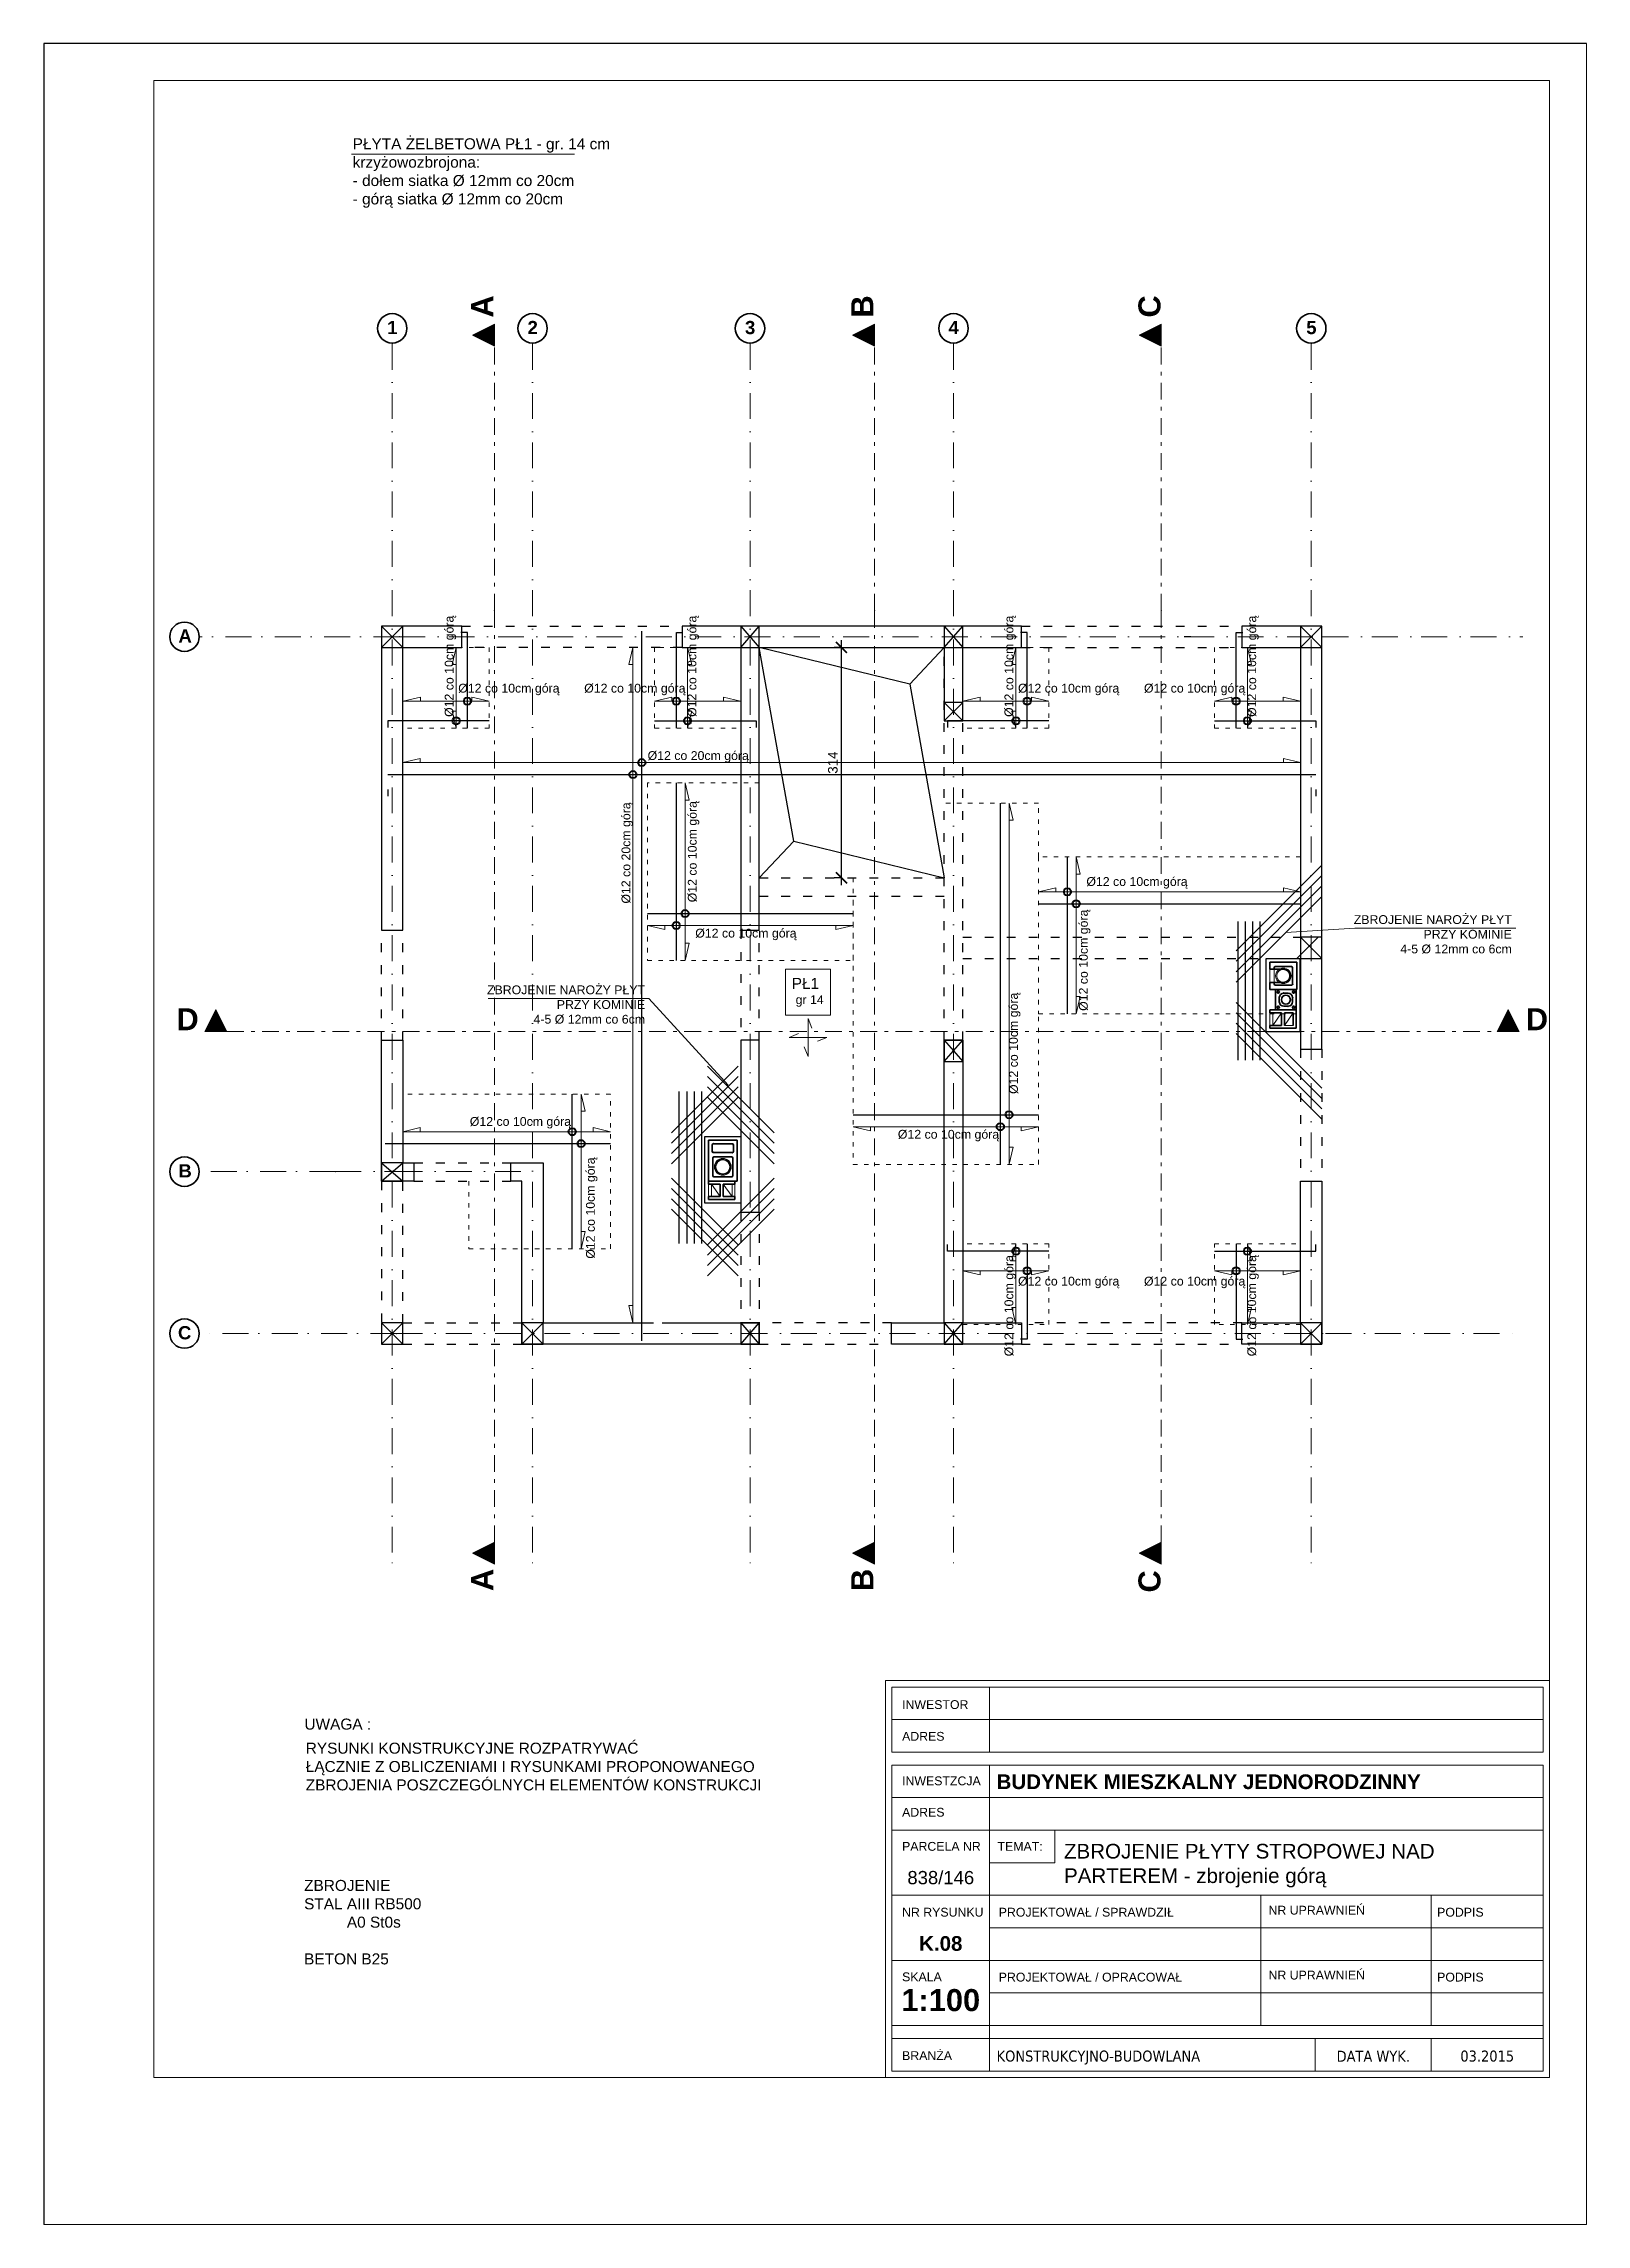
# Paper-space layout 'K.08' of a CAD drawing. Header units: millimetres. Extents: x -1051 to 1049, y -1649 to 1321.
# The model-space entities are those that its viewports show. They can reach past a viewport. Long polylines and large blocks are cut down to what shows.
import ezdxf
from ezdxf.enums import TextEntityAlignment as Align

# ---------------------------------------------------------------- set-up
doc = ezdxf.new("R2010")
doc.units = ezdxf.units.MM
for name, pattern in [('ACAD_ISO03W100', [30, 12, -18]), ('Kropki i Kreski', [67.027776, 35.277777, -17.638888, 0, -14.111111]), ('Przerywana', [16.4, 8.2, -8.2]), ('Przerywana podwójnie', [47.9, 22.9, -10, 5, -10])]:
    doc.linetypes.add(name, pattern=pattern)
for name, color, linetype, lineweight in [('2D - Ogólne_Nr_Pióra__21', 7, 'Continuous', 35), ('a_beton_c', 3, 'ACAD_ISO03W100', 25), ('a_murowane_b', 20, 'Continuous', 30), ('a_opisy', 252, 'Continuous', 9), ('a_stal', 5, 'Continuous', 25), ('a_wymiary', 250, 'Continuous', 9), ('Cienka', 1, 'Continuous', 15), ('Konstrukcja - Ogólne_Nr_Pióra__1', 7, 'Continuous', 5), ('Konstrukcja - Ogólne_Nr_Pióra__21', 7, 'Continuous', 35), ('Konstrukcja - Siatka mod_Nr_Pióra__1', 7, 'Continuous', 5), ('Konstrukcja - Siatka mod_Nr_Pióra__7', 7, 'Continuous', 35), ('Opisy - Tekst_Nr_Pióra__1', 7, 'Continuous', 13), ('Opisy - Tekst_Nr_Pióra__7', 7, 'Continuous', 35), ('PRĘTY', 7, 'Continuous', 40), ('Znaczniki - Przekroje_Nr_Pióra__1', 7, 'Continuous', 5)]:
    doc.layers.add(name, color=color, linetype=linetype, lineweight=lineweight)
for name, color, linetype, lineweight, true_color in [('Konstrukcja - Ogólne_Nr_Pióra__3', 7, 'Continuous', 5, 0xff6600), ('Konstrukcja - Ogólne_Nr_Pióra__5', 7, 'Continuous', 5, 0x40a5ff), ('Konstrukcja - Siatka mod_Nr_Pióra__4', 7, 'Continuous', 5, 0x029e21), ('Opisy - Tekst_Nr_Pióra__2', 7, 'Continuous', 15, 0x7f7f7f), ('Znaczniki - Przekroje_Nr_Pióra__5', 7, 'Continuous', 5, 0x40a5ff)]:
    doc.layers.add(name, color=color, linetype=linetype, lineweight=lineweight, true_color=true_color)
doc.layers.add('Konstrukcja - Siatka mod', color=7, linetype='Continuous')
doc.layers.add('Znaczniki - Przekroje', color=7, linetype='Continuous')
doc.styles.add('GENERATED_STYLE_1', font='arialbd.ttf')
doc.styles.add('GENERATED_STYLE_2', font='tahoma.ttf')
doc.styles.add('GENERATED_STYLE_3', font='arial.ttf')
doc.styles.add('GENERATED_STYLE_4', font='arial.ttf')
doc.styles.get("Standard").update_dxf_attribs({"font": 'arial.ttf'})
doc.dimstyles.new('1-100', dxfattribs={"dimtxt": 13, "dimasz": 15, "dimexe": 10, "dimexo": 20, "dimgap": 5, "dimtad": 1, "dimdec": 1, "dimrnd": 0.5, "dimtxsty": 'Standard', "dimblk": 'ARCHTICK', "dimcen": 0.09, "dimdle": 10, "dimadec": 0, "dimazin": 0, "dimtfac": 1, "dimtdec": 1, "dimtofl": 0, "dimtmove": 0, "dimatfit": 3, "dimfxl": 10, "dimfxlon": 1, "dimtolj": 1, "dimtzin": 0, "dimarcsym": 0})

psp = doc.layouts.new('K.08')

msp = doc.modelspace()

# ---------------------------------------------------------------- texts
at = {"layer": 'a_opisy'}
for s, insert, char_height, width, attachment_point in [('PŁYTA ŻELBETOWA PŁ1 - gr. 14 cm\\Pkrzyżowozbrojona:\\P- dołem siatka %%C 12mm co 20cm\\P- górą siatka %%C 12mm co 20cm', (34949.69, -9736.9), 15, 522.8324, 1), ('%%C12 co 10cm górą', (35093.4, -10479.79), 12, 207.8708, 1), ('%%C12 co 10cm górą', (35402.76, -10479.79), 12, 207.8708, 3), ('%%C12 co 10cm górą', (35855.4, -10479.79), 12, 207.8708, 1), ('%%C12 co 10cm górą', (36164.76, -10479.79), 12, 207.8708, 3), ('%%C12 co 20cm górą', (35351.16, -10571.59), 12, 179.1978, 1), ('%%C12 co 10cm górą', (36086.32, -10743.11), 12, 179.1978, 3), ('ZBROJENIE NAROŻY PŁYT\\PPRZY KOMINIE\\P 4-5 %%C 12mm co 6cm ', (36527.56, -10794.94), 12, 246.7232, 3), ('%%C12 co 10cm górą', (35553.95, -10829.03), 12, 179.1978, 9), ('ZBROJENIE NAROŻY PŁYT\\PPRZY KOMINIE\\P 4-5 %%C 12mm co 6cm ', (35347.72, -10890.63), 12, 246.7232, 3), ('%%C12 co 10cm górą', (35247.03, -11069.85), 12, 179.1978, 3), ('%%C12 co 10cm górą', (35829.71, -11102.98), 12, 179.1978, 9), ('%%C12 co 10cm górą', (35855.4, -11302.98), 12, 207.8708, 7), ('%%C12 co 10cm górą', (36164.76, -11302.98), 12, 207.8708, 9), ('{\\fArial|b0|i0|c238|p34;UWAGA : }', (34884.05, -11889.14), 15, 143.2927, 1), ('{\\fArial|b0|i0|c238|p34;RYSUNKI KONSTRUKCYJNE ROZPATRYWAĆ \\PŁĄCZNIE Z OBLICZENIAMI I RYSUNKAMI PROPONOWANEGO \\PZBROJENIA POSZCZEGÓLNYCH ELEMENTÓW KONSTRUKCJI}', (34885.82, -11921.91), 15, 697.4454, 1), ('ZBROJENIE \\PSTAL AIII RB500 \\P          A0 St0s\\P\\PBETON B25', (34883.59, -12108.85), 15, 319.2534, 1)]:
    msp.add_mtext(s, dxfattribs=dict(at, insert=insert, char_height=char_height, width=width, attachment_point=attachment_point))
at = {"layer": 'a_opisy', "char_height": 12, "rotation": 90}
for s, insert, width, attachment_point in [('%%C12 co 10cm górą', (35074.99, -10524.92), 207.8708, 1), ('%%C12 co 10cm górą', (35421.17, -10524.92), 207.8708, 7), ('%%C12 co 10cm górą', (35836.99, -10524.92), 207.8708, 1), ('%%C12 co 10cm górą', (36183.17, -10524.92), 207.8708, 7), ('%%C12 co 20cm górą', (35315.68, -10779.16), 207.8708, 1), ('%%C12 co 10cm górą', (35421.58, -10639.47), 212.8644, 9), ('%%C12 co 10cm górą', (35953.94, -10925.26), 212.8644, 7), ('%%C12 co 10cm górą', (35858.78, -10900.52), 212.8644, 9), ('%%C12 co 10cm górą', (35282.94, -11262.77), 212.8644, 7), ('%%C12 co 10cm górą', (35836.99, -11257.85), 207.8708, 3), ('%%C12 co 10cm górą', (36183.17, -11257.85), 207.8708, 9)]:
    msp.add_mtext(s, dxfattribs=dict(at, insert=insert, width=width, attachment_point=attachment_point))
at = {"layer": 'Cienka', "attachment_point": 1}
for s, insert, char_height, width in [('{\\H0.75x;\\C1;PŁ1}', (35547.39, -10880.32), 20, 31.9611), ('{\\H0.75x;\\C1;gr 14}', (35552.67, -10904.06), 16, 64.4984)]:
    msp.add_mtext(s, dxfattribs=dict(at, insert=insert, char_height=char_height, width=width))
at = {"layer": 'Opisy - Tekst_Nr_Pióra__2', "linetype": 'Continuous', "char_height": 12, "attachment_point": 1, "style": 'GENERATED_STYLE_4'}
for s, insert in [('{INWESTOR}', (35697.57, -11864.04)), ('{ADRES}', (35697.57, -11907.26)), ('{INWESTZCJA}', (35697.57, -11967.92)), ('{ADRES}', (35697.57, -12010.66)), ('{PARCELA NR}', (35697.57, -12057.11)), ('{TEMAT:}', (35827.49, -12057.2)), ('{NR RYSUNKU}', (35697.57, -12146.79)), ('{PROJEKTOWAŁ / SPRAWDZIŁ}', (35829.15, -12146.79)), ('{NR UPRAWNIEŃ}', (36196.38, -12144.03)), ('{PODPIS}', (36425.88, -12146.79)), ('{SKALA}', (35697.57, -12234.83)), ('{PROJEKTOWAŁ / OPRACOWAŁ}', (35829.15, -12235.19)), ('{NR UPRAWNIEŃ}', (36196.38, -12232.43)), ('{PODPIS}', (36425.88, -12235.19)), ('{BRANŻA}', (35697.57, -12342.08))]:
    msp.add_mtext(s, dxfattribs=dict(at, insert=insert))
at = {"layer": 'Opisy - Tekst_Nr_Pióra__7', "linetype": 'Continuous'}
for s, insert, char_height, attachment_point, style in [('{BUDYNEK MIESZKALNY JEDNORODZINNY}', (35826.19, -11965.09), 20, 1, 'GENERATED_STYLE_1'), ('{\\fArial|b0|i0|c238|p34;\\C70;ZBROJENIE PŁYTY STROPOWEJ NAD\\PPARTEREM - zbrojenie górą}', (35918, -12059.71), 20, 1, 'GENERATED_STYLE_1'), ('{838/146}', (35750.24, -12114.92), 18, 8, 'GENERATED_STYLE_3'), ('K.08', (35750.24, -12205.66), 20, 8, 'GENERATED_STYLE_1'), ('{1:100}', (35750.24, -12287.93), 30, 8, 'GENERATED_STYLE_1'), ('KONSTRUKCYJNO-BUDOWLANA', (35826.22, -12341.23), 15, 1, 'GENERATED_STYLE_2'), ('{DATA WYK.}', (36338.95, -12341.49), 15, 2, 'GENERATED_STYLE_2'), ('{03.2015}', (36494.08, -12341.23), 15, 2, 'GENERATED_STYLE_2')]:
    msp.add_mtext(s, dxfattribs=dict(at, insert=insert, char_height=char_height, attachment_point=attachment_point, style=style))

# ---------------------------------------------------------------- blocks, each defined once
blk = doc.blocks.new('Standardowy znacznik siatki')
at = {"layer": 'Konstrukcja - Siatka mod_Nr_Pióra__4', "linetype": 'Kropki i Kreski'}
for p, q in [((272.5, 0), (0, 0)), ((272.5, 0), (1529.2, 0)), ((1529.2, 0), (1801.7, 0))]:
    blk.add_line(p, q, dxfattribs=at)
blk.add_point((272.5, 0), dxfattribs=at)
blk.add_point((272.5, 0), dxfattribs=at)
at = {"layer": 'Konstrukcja - Siatka mod_Nr_Pióra__7', "linetype": 'Continuous'}
blk.add_circle((-20, 0), 20, dxfattribs=at)
at = {"layer": 'Konstrukcja - Siatka mod_Nr_Pióra__1', "style": 'GENERATED_STYLE_1'}
blk.add_attdef('AC_MarkerText_1', text='', height=18, dxfattribs=at).set_placement((-28.2, -13.3), align=Align.BOTTOM_LEFT)
blk = doc.blocks.new('Standardowy znacznik siatki_2')
at = {"layer": 'Konstrukcja - Siatka mod_Nr_Pióra__4', "linetype": 'Kropki i Kreski'}
for p, q in [((268.5, 0), (1533.2, 0)), ((1533.2, 0), (1801.7, 0)), ((268.5, 0), (0, 0))]:
    blk.add_line(p, q, dxfattribs=at)
blk.add_point((268.5, 0), dxfattribs=at)
blk.add_point((268.5, 0), dxfattribs=at)
at = {"layer": 'Konstrukcja - Siatka mod_Nr_Pióra__7', "linetype": 'Continuous'}
blk.add_circle((-20, 0), 20, dxfattribs=at)
at = {"layer": 'Konstrukcja - Siatka mod_Nr_Pióra__1', "style": 'GENERATED_STYLE_1'}
blk.add_attdef('AC_MarkerText_1', text='', height=18, dxfattribs=at).set_placement((-28.9, -13.3), align=Align.BOTTOM_LEFT)
blk = doc.blocks.new('Standardowy znacznik siatki_3')
at = {"layer": 'Konstrukcja - Siatka mod_Nr_Pióra__4', "linetype": 'Kropki i Kreski'}
for p, q in [((1, 0), (0, 0)), ((1, 0), (1660.6, 0)), ((1660.6, 0), (1661.6, 0))]:
    blk.add_line(p, q, dxfattribs=at)
blk.add_point((1, 0), dxfattribs=at)
blk.add_point((1, 0), dxfattribs=at)
at = {"layer": 'Konstrukcja - Siatka mod_Nr_Pióra__7', "linetype": 'Continuous'}
blk.add_circle((-20, 0), 20, dxfattribs=at)
at = {"layer": 'Konstrukcja - Siatka mod_Nr_Pióra__1', "style": 'GENERATED_STYLE_1'}
blk.add_attdef('AC_MarkerText_1', text='', height=18, rotation=90, dxfattribs=at).set_placement((-6.7, -6.8), align=Align.BOTTOM_LEFT)
blk = doc.blocks.new('Standardowy znacznik siatki_4')
at = {"layer": 'Konstrukcja - Siatka mod_Nr_Pióra__4', "linetype": 'Kropki i Kreski'}
for p, q in [((1, 0), (0, 0)), ((1, 0), (1660.6, 0)), ((1660.6, 0), (1661.6, 0))]:
    blk.add_line(p, q, dxfattribs=at)
blk.add_point((1, 0), dxfattribs=at)
blk.add_point((1, 0), dxfattribs=at)
at = {"layer": 'Konstrukcja - Siatka mod_Nr_Pióra__7', "linetype": 'Continuous'}
blk.add_circle((-20, 0), 20, dxfattribs=at)
at = {"layer": 'Konstrukcja - Siatka mod_Nr_Pióra__1', "style": 'GENERATED_STYLE_1'}
blk.add_attdef('AC_MarkerText_1', text='', height=18, rotation=90, dxfattribs=at).set_placement((-6.7, -6.8), align=Align.BOTTOM_LEFT)
blk = doc.blocks.new('Standardowy znacznik siatki_5')
at = {"layer": 'Konstrukcja - Siatka mod_Nr_Pióra__4', "linetype": 'Kropki i Kreski'}
for p, q in [((1, 0), (0, 0)), ((1, 0), (1660.6, 0)), ((1660.6, 0), (1661.6, 0))]:
    blk.add_line(p, q, dxfattribs=at)
blk.add_point((1, 0), dxfattribs=at)
blk.add_point((1, 0), dxfattribs=at)
at = {"layer": 'Konstrukcja - Siatka mod_Nr_Pióra__7', "linetype": 'Continuous'}
blk.add_circle((-20, 0), 20, dxfattribs=at)
at = {"layer": 'Konstrukcja - Siatka mod_Nr_Pióra__1', "style": 'GENERATED_STYLE_1'}
blk.add_attdef('AC_MarkerText_1', text='', height=18, rotation=90, dxfattribs=at).set_placement((-6.7, -6.8), align=Align.BOTTOM_LEFT)
blk = doc.blocks.new('Standardowy znacznik siatki_6')
at = {"layer": 'Konstrukcja - Siatka mod_Nr_Pióra__4', "linetype": 'Kropki i Kreski'}
for p, q in [((1, 0), (0, 0)), ((1, 0), (1660.6, 0)), ((1660.6, 0), (1661.6, 0))]:
    blk.add_line(p, q, dxfattribs=at)
blk.add_point((1, 0), dxfattribs=at)
blk.add_point((1, 0), dxfattribs=at)
at = {"layer": 'Konstrukcja - Siatka mod_Nr_Pióra__7', "linetype": 'Continuous'}
blk.add_circle((-20, 0), 20, dxfattribs=at)
at = {"layer": 'Konstrukcja - Siatka mod_Nr_Pióra__1', "style": 'GENERATED_STYLE_1'}
blk.add_attdef('AC_MarkerText_1', text='', height=18, rotation=90, dxfattribs=at).set_placement((-6.7, -6.8), align=Align.BOTTOM_LEFT)
blk = doc.blocks.new('Standardowy znacznik siatki_7')
at = {"layer": 'Konstrukcja - Siatka mod_Nr_Pióra__4', "linetype": 'Kropki i Kreski'}
for p, q in [((185.3, 0), (268.5, 0)), ((268.5, 0), (453.8, 0)), ((185.3, 0), (0, 0))]:
    blk.add_line(p, q, dxfattribs=at)
blk.add_point((185.3, 0), dxfattribs=at)
blk.add_point((185.3, 0), dxfattribs=at)
at = {"layer": 'Konstrukcja - Siatka mod_Nr_Pióra__7', "linetype": 'Continuous'}
blk.add_circle((-20, 0), 20, dxfattribs=at)
at = {"layer": 'Konstrukcja - Siatka mod_Nr_Pióra__1', "style": 'GENERATED_STYLE_1'}
blk.add_attdef('AC_MarkerText_1', text='', height=18, dxfattribs=at).set_placement((-28.2, -13.3), align=Align.BOTTOM_LEFT)
blk = doc.blocks.new('Standardowy znacznik siatki_8')
at = {"layer": 'Konstrukcja - Siatka mod_Nr_Pióra__4', "linetype": 'Kropki i Kreski'}
for p, q in [((1, 0), (0, 0)), ((1, 0), (1660.6, 0)), ((1660.6, 0), (1661.6, 0))]:
    blk.add_line(p, q, dxfattribs=at)
blk.add_point((1, 0), dxfattribs=at)
blk.add_point((1, 0), dxfattribs=at)
at = {"layer": 'Konstrukcja - Siatka mod_Nr_Pióra__7', "linetype": 'Continuous'}
blk.add_circle((-20, 0), 20, dxfattribs=at)
at = {"layer": 'Konstrukcja - Siatka mod_Nr_Pióra__1', "style": 'GENERATED_STYLE_1'}
blk.add_attdef('AC_MarkerText_1', text='', height=18, rotation=90, dxfattribs=at).set_placement((-6.7, -6.8), align=Align.BOTTOM_LEFT)
blk = doc.blocks.new('Płaszczyzna odcinająca_2', base_point=(9599.1, -311.1))
at = {"layer": 'Znaczniki - Przekroje_Nr_Pióra__1', "linetype": 'Continuous'}
for points in [[(9599.1, 1362.7), (9599.1, 1332.7), (9569.1, 1347.7)], [(9599.1, -326.1), (9599.1, -296.1), (9569.1, -311.1)]]:
    blk.add_hatch(color=256, dxfattribs=at).paths.add_polyline_path(points, flags=0)
for p, q in [((9569.1, 1347.7), (9599.1, 1362.7)), ((9599.1, 1332.7), (9569.1, 1347.7)), ((9599.1, 1362.7), (9599.1, 1332.7)), ((9599.1, -296.1), (9569.1, -311.1)), ((9599.1, -326.1), (9599.1, -296.1)), ((9569.1, -311.1), (9599.1, -326.1))]:
    blk.add_line(p, q, dxfattribs=at)
at = {"layer": 'Znaczniki - Przekroje_Nr_Pióra__5', "linetype": 'Przerywana podwójnie'}
for p, q in [((9599.1, 972.5), (9599.1, 1332.7)), ((9599.1, -296.1), (9599.1, 972.5))]:
    blk.add_line(p, q, dxfattribs=at)
blk.add_point((9599.1, 972.5), dxfattribs=at)
at = {"layer": 'Znaczniki - Przekroje_Nr_Pióra__1', "linetype": 'Continuous', "char_height": 30, "attachment_point": 7, "rotation": 90, "style": 'GENERATED_STYLE_1'}
for insert in [(9597.4, 1371.7), (9597.4, -362.6)]:
    blk.add_mtext('{B}', dxfattribs=dict(at, insert=insert))
blk = doc.blocks.new('Płaszczyzna odcinająca_3', base_point=(9989.4, -311.1))
at = {"layer": 'Znaczniki - Przekroje_Nr_Pióra__1', "linetype": 'Continuous'}
for points in [[(9989.4, 1362.7), (9989.4, 1332.7), (9959.4, 1347.7)], [(9989.4, -326.1), (9989.4, -296.1), (9959.4, -311.1)]]:
    blk.add_hatch(color=256, dxfattribs=at).paths.add_polyline_path(points, flags=0)
for p, q in [((9959.4, 1347.7), (9989.4, 1362.7)), ((9989.4, 1332.7), (9959.4, 1347.7)), ((9989.4, 1362.7), (9989.4, 1332.7)), ((9989.4, -296.1), (9959.4, -311.1)), ((9989.4, -326.1), (9989.4, -296.1)), ((9959.4, -311.1), (9989.4, -326.1))]:
    blk.add_line(p, q, dxfattribs=at)
at = {"layer": 'Znaczniki - Przekroje_Nr_Pióra__5', "linetype": 'Przerywana podwójnie'}
for p, q in [((9989.4, 972.5), (9989.4, 1332.7)), ((9989.4, -296.1), (9989.4, 972.5))]:
    blk.add_line(p, q, dxfattribs=at)
blk.add_point((9989.4, 972.5), dxfattribs=at)
at = {"layer": 'Znaczniki - Przekroje_Nr_Pióra__1', "linetype": 'Continuous', "char_height": 30, "attachment_point": 7, "rotation": 90, "style": 'GENERATED_STYLE_1'}
for insert in [(9988.7, 1371.7), (9988.7, -364.7)]:
    blk.add_mtext('{C}', dxfattribs=dict(at, insert=insert))
blk = doc.blocks.new('Płaszczyzna odcinająca_4', base_point=(8702.4, 399.4))
at = {"layer": 'Znaczniki - Przekroje_Nr_Pióra__1', "linetype": 'Continuous'}
for points in [[(8687.4, 399.4), (8717.4, 399.4), (8702.4, 429.4)], [(10476.6, 399.4), (10446.6, 399.4), (10461.6, 429.4)]]:
    blk.add_hatch(color=256, dxfattribs=at).paths.add_polyline_path(points, flags=0)
for p, q in [((8702.4, 429.4), (8687.4, 399.4)), ((8717.4, 399.4), (8702.4, 429.4)), ((10446.6, 399.4), (10461.6, 429.4)), ((10461.6, 429.4), (10476.6, 399.4)), ((8687.4, 399.4), (8717.4, 399.4)), ((10476.6, 399.4), (10446.6, 399.4))]:
    blk.add_line(p, q, dxfattribs=at)
at = {"layer": 'Znaczniki - Przekroje_Nr_Pióra__5', "linetype": 'Przerywana podwójnie'}
for p, q in [((8717.4, 399.4), (10112.9, 399.4)), ((10112.9, 399.4), (10446.6, 399.4))]:
    blk.add_line(p, q, dxfattribs=at)
blk.add_point((10112.9, 399.4), dxfattribs=at)
at = {"layer": 'Znaczniki - Przekroje_Nr_Pióra__1', "linetype": 'Continuous', "char_height": 30, "attachment_point": 7, "style": 'GENERATED_STYLE_1'}
for insert in [(8648.8, 401.1), (10485.6, 401.1)]:
    blk.add_mtext('{D}', dxfattribs=dict(at, insert=insert))
blk = doc.blocks.new('Płaszczyzna odcinająca_1', base_point=(9081.8, -311.1))
at = {"layer": 'Znaczniki - Przekroje_Nr_Pióra__1', "linetype": 'Continuous'}
for points in [[(9081.8, 1362.7), (9081.8, 1332.7), (9051.8, 1347.7)], [(9081.8, -326.1), (9081.8, -296.1), (9051.8, -311.1)]]:
    blk.add_hatch(color=256, dxfattribs=at).paths.add_polyline_path(points, flags=0)
for p, q in [((9051.8, 1347.7), (9081.8, 1362.7)), ((9081.8, 1332.7), (9051.8, 1347.7)), ((9081.8, 1362.7), (9081.8, 1332.7)), ((9081.8, -296.1), (9051.8, -311.1)), ((9081.8, -326.1), (9081.8, -296.1)), ((9051.8, -311.1), (9081.8, -326.1))]:
    blk.add_line(p, q, dxfattribs=at)
at = {"layer": 'Znaczniki - Przekroje_Nr_Pióra__5', "linetype": 'Przerywana podwójnie'}
for p, q in [((9081.8, 972.5), (9081.8, 1332.7)), ((9081.8, -296.1), (9081.8, 972.5))]:
    blk.add_line(p, q, dxfattribs=at)
blk.add_point((9081.8, 972.5), dxfattribs=at)
at = {"layer": 'Znaczniki - Przekroje_Nr_Pióra__1', "linetype": 'Continuous', "char_height": 30, "attachment_point": 7, "rotation": 90, "style": 'GENERATED_STYLE_1'}
for insert in [(9080, 1371.7), (9080, -362.6)]:
    blk.add_mtext('{A}', dxfattribs=dict(at, insert=insert))
blk = doc.blocks.new('_ArchTick')
at = {"color": 0, "linetype": 'ByBlock', "const_width": 0.15}
blk.add_lwpolyline([(-0.5, -0.5), (0.5, 0.5)], dxfattribs=at)
blk = doc.blocks.new('*D913')
at = {"layer": 'a_wymiary', "color": 0, "lineweight": -2, "transparency": 16777216}
for p, q in [((35615.1, -10754.1), (35615.1, -10420.2)), ((35615.1, -10430.2), (35605.1, -10430.2)), ((35615.1, -10744.1), (35605.1, -10744.1))]:
    blk.add_line(p, q, dxfattribs=at)
at = {"layer": 'DEFPOINTS', "color": 0, "transparency": 16777216}
for p in [(35615.1, -10430.2), (35629.1, -10430.2), (35629.1, -10744.1)]:
    blk.add_point(p, dxfattribs=at)
at = {"layer": 'a_wymiary', "color": 0, "lineweight": -2, "transparency": 16777216, "xscale": 15, "yscale": 15, "zscale": 15}
for p, rotation in [((35615.1, -10430.2), 90), ((35615.1, -10744.1), 270)]:
    blk.add_blockref('_ArchTick', p, dxfattribs=dict(at, rotation=rotation))
at = {"layer": 'a_wymiary', "color": 0, "transparency": 16777216, "insert": (35603.4, -10587.2), "char_height": 13, "attachment_point": 5, "rotation": 90}
blk.add_mtext('\\A1;314', dxfattribs=at)

# ---------------------------------------------------------------- dimensions: what is measured, and where the dimension line sits
at = {"layer": 'a_wymiary'}
dim = msp.add_linear_dim(base=(35615.07, -10430.23), p1=(35629.08, -10744.12), p2=(35629.08, -10430.23), angle=90, dimstyle='1-100', override={"dimfxl": 20}, dxfattribs=at)
dim.commit()
dim.dimension.update_dxf_attribs({"geometry": '*D913', "text_midpoint": (35603.42, -10587.17)})

# ---------------------------------------------------------------- linework, layer by layer
for p, q in [((35550.14, -10694.07), (35503.08, -10430.23)), ((35708.02, -10480.28), (35503.08, -10430.23)), ((35755.08, -10430.23), (35708.02, -10480.28)), ((35708.02, -10480.28), (35755.08, -10744.12)), ((35503.08, -10744.12), (35550.14, -10694.07)), ((35550.14, -10694.07), (35755.08, -10744.12))]:
    msp.add_line(p, q)
msp.add_lwpolyline([(34529.08, -12577.97), (36629.08, -12577.97), (36629.08, -9607.97), (34529.08, -9607.97)], close=True)
at = {"layer": '2D - Ogólne_Nr_Pióra__21', "linetype": 'Continuous'}
for p, q in [((36234.08, -10924.04), (36198.08, -10924.04)), ((36198.08, -10924.04), (36198.08, -10928.04)), ((36198.08, -10928.04), (36214.08, -10928.04)), ((36214.08, -10928.04), (36214.08, -10945.04)), ((36218.08, -10928.04), (36230.08, -10928.04)), ((36218.08, -10945.04), (36218.08, -10928.04)), ((36230.08, -10928.04), (36230.08, -10945.04)), ((36234.08, -10949.04), (36234.08, -10924.04)), ((36214.08, -10945.04), (36198.08, -10945.04)), ((36198.08, -10945.04), (36198.08, -10949.04)), ((36198.08, -10949.04), (36234.08, -10949.04)), ((36198.08, -10949.04), (36218.08, -10949.04)), ((36214.08, -10949.04), (36234.08, -10949.04)), ((36230.08, -10949.04), (36234.08, -10949.04)), ((35473.08, -11101.23), (35473.08, -11157.23)), ((35434.08, -11161.23), (35434.08, -11157.23)), ((35434.08, -11157.23), (35470.08, -11157.23)), ((35450.08, -11161.23), (35434.08, -11161.23)), ((35450.08, -11178.23), (35450.08, -11161.23)), ((35470.08, -11161.23), (35454.08, -11161.23)), ((35454.08, -11161.23), (35454.08, -11178.23)), ((35470.08, -11157.23), (35470.08, -11161.23)), ((35434.08, -11178.23), (35450.08, -11178.23)), ((35434.08, -11182.23), (35434.08, -11178.23)), ((35470.08, -11182.23), (35434.08, -11182.23)), ((35454.08, -11178.23), (35470.08, -11178.23)), ((35470.08, -11178.23), (35470.08, -11182.23))]:
    msp.add_line(p, q, dxfattribs=at)
at = {"layer": 'a_beton_c', "linetype": 'ByBlock'}
for p, q in [((34989.08, -10401.23), (35018.08, -10430.23)), ((34989.08, -10430.23), (35018.08, -10401.23)), ((34989.08, -10401.23), (34989.08, -10430.23)), ((35018.08, -10401.23), (34989.08, -10401.23)), ((35018.08, -10430.23), (35018.08, -10401.23)), ((35478.08, -10401.23), (35503.08, -10430.23)), ((35478.08, -10430.23), (35503.08, -10401.23)), ((35478.08, -10401.23), (35478.08, -10430.23)), ((35503.08, -10401.23), (35478.08, -10401.23)), ((35503.08, -10430.23), (35503.08, -10401.23)), ((35755.08, -10401.23), (35780.08, -10430.23)), ((35755.08, -10430.23), (35780.08, -10401.23)), ((35755.08, -10401.23), (35755.08, -10430.23)), ((35780.08, -10401.23), (35755.08, -10401.23)), ((35780.08, -10430.23), (35780.08, -10401.23)), ((36240.08, -10401.23), (36269.08, -10430.23)), ((36240.08, -10430.23), (36269.08, -10401.23)), ((36240.08, -10401.23), (36240.08, -10430.23)), ((36269.08, -10401.23), (36240.08, -10401.23)), ((36269.08, -10430.23), (36269.08, -10401.23)), ((34989.08, -10430.23), (35018.08, -10430.23)), ((35478.08, -10430.23), (35503.08, -10430.23)), ((35755.08, -10430.23), (35780.08, -10430.23)), ((36240.08, -10430.23), (36269.08, -10430.23)), ((36235.08, -10854.04), (36264.08, -10825.04)), ((36240.08, -10825.04), (36269.08, -10854.04)), ((36240.08, -10825.04), (36240.08, -10854.04)), ((36269.08, -10825.04), (36240.08, -10825.04)), ((36269.08, -10854.04), (36269.08, -10825.04)), ((36193.08, -10954.04), (36193.08, -10854.04)), ((36193.08, -10854.04), (36239.08, -10854.04)), ((36239.08, -10854.04), (36239.08, -10954.04)), ((36240.08, -10854.04), (36269.08, -10854.04)), ((36239.08, -10954.04), (36193.08, -10954.04)), ((35429.08, -11096.23), (35478.08, -11096.23)), ((35429.08, -11187.23), (35429.08, -11096.23)), ((35478.08, -11096.23), (35478.08, -11187.23)), ((34989.08, -11132.23), (35018.08, -11157.23)), ((34989.08, -11157.23), (35018.08, -11132.23)), ((34989.08, -11132.23), (34989.08, -11157.23)), ((35018.08, -11132.23), (34989.08, -11132.23)), ((35018.08, -11157.23), (35018.08, -11132.23)), ((34989.08, -11157.23), (35018.08, -11157.23)), ((35478.08, -11187.23), (35429.08, -11187.23)), ((34989.08, -11350.23), (35018.08, -11379.23)), ((34989.08, -11379.23), (35018.08, -11350.23)), ((34989.08, -11350.23), (34989.08, -11379.23)), ((35018.08, -11350.23), (34989.08, -11350.23)), ((35018.08, -11379.23), (35018.08, -11350.23)), ((35180.08, -11350.23), (35209.08, -11379.23)), ((35180.08, -11379.23), (35209.08, -11350.23)), ((35180.08, -11350.23), (35180.08, -11379.23)), ((35209.08, -11350.23), (35180.08, -11350.23)), ((35209.08, -11379.23), (35209.08, -11350.23)), ((35478.08, -11350.23), (35503.08, -11379.23)), ((35478.08, -11379.23), (35503.08, -11350.23)), ((35478.08, -11350.23), (35478.08, -11379.23)), ((35503.08, -11350.23), (35478.08, -11350.23)), ((35503.08, -11379.23), (35503.08, -11350.23)), ((35755.08, -11350.23), (35780.08, -11379.23)), ((35755.08, -11379.23), (35780.08, -11350.23)), ((35755.08, -11350.23), (35755.08, -11379.23)), ((35780.08, -11350.23), (35755.08, -11350.23)), ((35780.08, -11379.23), (35780.08, -11350.23)), ((36240.08, -11350.23), (36269.08, -11379.23)), ((36240.08, -11379.23), (36269.08, -11350.23)), ((36240.08, -11350.23), (36240.08, -11379.23)), ((36269.08, -11350.23), (36240.08, -11350.23)), ((36269.08, -11379.23), (36269.08, -11350.23)), ((34989.08, -11379.23), (35018.08, -11379.23)), ((35180.08, -11379.23), (35209.08, -11379.23)), ((35478.08, -11379.23), (35503.08, -11379.23)), ((35755.08, -11379.23), (35780.08, -11379.23)), ((36240.08, -11379.23), (36269.08, -11379.23))]:
    msp.add_line(p, q, dxfattribs=at)
at = {"layer": 'a_beton_c'}
for p, q in [((35098.08, -10401.23), (35398.08, -10401.23)), ((35860.08, -10401.23), (36160.08, -10401.23)), ((35398.08, -10430.23), (35098.08, -10430.23)), ((35755.08, -10965.23), (35755.08, -10430.23)), ((35780.08, -10965.23), (35780.08, -10430.23)), ((35860.08, -10430.23), (36160.08, -10430.23)), ((35503.08, -10744.12), (35755.08, -10744.12)), ((35503.08, -10769.12), (35755.08, -10769.12)), ((34989.08, -10965.24), (34989.08, -10815.24)), ((35018.08, -10965.24), (35018.08, -10815.24)), ((35478.08, -10815.24), (35478.08, -10965.23)), ((35503.08, -10965.23), (35503.08, -10815.24)), ((36240.08, -10977.23), (36240.08, -11157.23)), ((36269.08, -10977.23), (36269.08, -11157.23)), ((35033.08, -11132.23), (35165.08, -11132.23)), ((34989.08, -11157.23), (34989.08, -11350.23)), ((35018.08, -11350.23), (35018.08, -11157.23)), ((35033.08, -11157.23), (35165.08, -11157.23)), ((35478.08, -11199.23), (35478.08, -11350.23)), ((35503.08, -11199.23), (35503.08, -11350.23)), ((35018.08, -11350.23), (35180.08, -11350.23)), ((35683.08, -11350.23), (35503.08, -11350.23)), ((36160.08, -11350.23), (35860.08, -11350.23)), ((35018.08, -11379.23), (35180.08, -11379.23)), ((35503.08, -11379.23), (35683.08, -11379.23)), ((35860.08, -11379.23), (36160.08, -11379.23))]:
    msp.add_line(p, q, dxfattribs=at)
at = {"layer": 'a_beton_c', "linetype": 'ByBlock'}
for points in [[(35755.08, -10505.14), (35755.08, -10530.14), (35780.08, -10530.14), (35780.08, -10505.14)], [(35755.08, -10965.23), (35755.08, -10994.23), (35780.08, -10994.23), (35780.08, -10965.23)]]:
    msp.add_lwpolyline(points, close=True, dxfattribs=at)
for points in [[(35755.08, -10530.14), (35780.08, -10505.14)], [(35755.08, -10505.14), (35780.08, -10530.14)], [(35755.08, -10994.23), (35780.08, -10965.23)], [(35755.08, -10965.23), (35780.08, -10994.23)]]:
    msp.add_lwpolyline(points, dxfattribs=at)
at = {"layer": 'a_beton_c'}
for points in [[(35780.08, -10825.04), (36240.08, -10825.04)], [(35780.08, -10854.04), (36240.08, -10854.04)]]:
    msp.add_lwpolyline(points, dxfattribs=at)
at = {"layer": 'a_murowane_b'}
for p, q in [((35098.08, -10401.23), (34989.08, -10401.23)), ((34989.08, -10401.23), (34989.08, -10815.24)), ((35098.08, -10430.23), (35098.08, -10401.23)), ((35860.08, -10401.23), (35398.08, -10401.23)), ((35398.08, -10401.23), (35398.08, -10430.23)), ((35860.08, -10430.23), (35860.08, -10401.23)), ((36269.08, -10401.23), (36160.08, -10401.23)), ((36160.08, -10401.23), (36160.08, -10430.23)), ((36269.08, -10977.23), (36269.08, -10401.23)), ((35018.08, -10815.24), (35018.08, -10430.23)), ((35018.08, -10430.23), (35098.08, -10430.23)), ((35398.08, -10430.23), (35478.08, -10430.23)), ((35478.08, -10430.23), (35478.08, -10815.24)), ((35503.08, -10815.24), (35503.08, -10430.23)), ((35503.08, -10430.23), (35755.08, -10430.23)), ((35755.08, -10430.23), (35755.08, -10430.23)), ((35755.08, -10430.23), (35767.08, -10430.23)), ((35767.08, -10430.23), (35767.08, -10430.23)), ((35767.08, -10430.23), (35860.08, -10430.23)), ((36160.08, -10430.23), (36240.08, -10430.23)), ((36240.08, -10430.23), (36240.08, -10977.23)), ((34989.08, -10815.24), (35018.08, -10815.24)), ((35478.08, -10815.24), (35503.08, -10815.24)), ((34989.08, -11157.23), (34989.08, -10965.24)), ((34989.08, -10965.24), (35018.08, -10965.24)), ((35018.08, -10965.24), (35018.08, -11132.23)), ((35503.08, -10965.23), (35478.08, -10965.23)), ((35478.08, -10965.23), (35478.08, -11199.23)), ((35503.08, -11199.23), (35503.08, -10965.23)), ((35755.08, -11350.23), (35755.08, -10965.23)), ((35755.08, -10965.23), (35780.08, -10965.23)), ((35780.08, -10965.23), (35780.08, -11350.23)), ((36240.08, -10977.23), (36269.08, -10977.23)), ((35018.08, -11132.23), (35033.08, -11132.23)), ((35033.08, -11132.23), (35033.08, -11157.23)), ((35165.08, -11157.23), (35165.08, -11132.23)), ((35165.08, -11132.23), (35209.08, -11132.23)), ((35209.08, -11132.23), (35209.08, -11350.23)), ((35033.08, -11157.23), (34989.08, -11157.23)), ((35180.08, -11157.23), (35165.08, -11157.23)), ((35180.08, -11379.23), (35180.08, -11157.23)), ((36240.08, -11157.23), (36269.08, -11157.23)), ((36240.08, -11350.23), (36240.08, -11157.23)), ((36269.08, -11157.23), (36269.08, -11379.23)), ((35478.08, -11187.23), (35478.08, -11199.23)), ((35478.08, -11199.23), (35503.08, -11199.23)), ((35209.08, -11350.23), (35359.08, -11350.23)), ((35371.08, -11350.23), (35503.08, -11350.23)), ((35503.08, -11350.23), (35503.08, -11379.23)), ((35683.08, -11379.23), (35683.08, -11350.23)), ((35683.08, -11350.23), (35755.08, -11350.23)), ((35780.08, -11350.23), (35860.08, -11350.23)), ((35860.08, -11350.23), (35860.08, -11379.23)), ((36160.08, -11379.23), (36160.08, -11350.23)), ((36160.08, -11350.23), (36240.08, -11350.23)), ((35503.08, -11379.23), (35180.08, -11379.23)), ((35860.08, -11379.23), (35683.08, -11379.23)), ((36269.08, -11379.23), (36160.08, -11379.23))]:
    msp.add_line(p, q, dxfattribs=at)
msp.add_lwpolyline([(35755.08, -10430.23), (35755.08, -10530.14), (35780.08, -10530.14), (35780.08, -10430.23)], dxfattribs=at)
at = {"layer": 'a_opisy', "linetype": 'ACAD_ISO03W100', "ltscale": 0.5}
for p, q in [((35300.6, -11038.54), (35018.08, -11038.54)), ((35300.6, -11249.19), (35300.6, -11038.54)), ((35107.85, -11157.23), (35107.85, -11249.19)), ((35107.85, -11249.19), (35300.6, -11249.19))]:
    msp.add_line(p, q, dxfattribs=at)
at = {"layer": 'a_opisy'}
for p, q in [((35018.08, -11089.81), (35041.57, -11084.22)), ((35300.6, -11089.81), (35018.08, -11089.81)), ((35041.57, -11084.22), (35041.57, -11089.82)), ((35277.11, -11089.81), (35277.11, -11084.22)), ((35277.11, -11084.22), (35300.6, -11089.81))]:
    msp.add_line(p, q, dxfattribs=at)
for points in [[(34948, -9758.47), (35251.79, -9758.47)], [(35090.58, -10516.91), (35084.99, -10516.91), (35090.58, -10540.4), (35090.58, -10430.23), (35084.99, -10453.72), (35090.58, -10453.72)], [(35331.26, -11326.74), (35325.68, -11326.74), (35331.26, -11350.23), (35331.26, -10430.23), (35325.68, -10453.72), (35331.26, -10453.72)], [(35405.58, -10516.91), (35411.17, -10516.91), (35405.58, -10540.4), (35405.58, -10430.23), (35411.17, -10453.72), (35405.58, -10453.72)], [(35852.58, -10516.91), (35846.99, -10516.91), (35852.58, -10540.4), (35852.58, -10430.23), (35846.99, -10453.72), (35852.58, -10453.72)], [(36167.58, -10516.91), (36173.17, -10516.91), (36167.58, -10540.4), (36167.58, -10430.23), (36173.17, -10453.72), (36167.58, -10453.72)], [(35041.88, -10503.41), (35041.88, -10497.83), (35018.39, -10503.41), (35135.38, -10503.41), (35111.89, -10497.83), (35111.89, -10503.41)], [(35454.28, -10503.41), (35454.28, -10497.83), (35477.77, -10503.41), (35360.78, -10503.41), (35384.27, -10497.83), (35384.27, -10503.41)], [(35803.88, -10503.41), (35803.88, -10497.83), (35780.39, -10503.41), (35897.38, -10503.41), (35873.89, -10497.83), (35873.89, -10503.41)], [(36216.28, -10503.41), (36216.28, -10497.83), (36239.77, -10503.41), (36122.78, -10503.41), (36146.27, -10497.83), (36146.27, -10503.41)], [(35041.57, -10587.17), (35041.57, -10581.59), (35018.08, -10587.17), (36240.08, -10587.17), (36216.59, -10581.59), (36216.59, -10587.17)], [(35402.14, -10638.13), (35407.72, -10638.13), (35402.14, -10614.64), (35402.14, -10856.68), (35407.72, -10833.19), (35402.14, -10833.19)], [(35843.2, -10665.7), (35848.78, -10665.7), (35843.2, -10642.21), (35843.2, -11134.25), (35848.78, -11110.76), (35843.2, -11110.76)], [(35934.5, -10905.84), (35940.09, -10905.84), (35934.5, -10929.33), (35934.5, -10715.46), (35940.09, -10738.95), (35934.5, -10738.95)], [(36216.59, -10763.08), (36216.59, -10757.49), (36240.08, -10763.08), (35883.28, -10763.08), (35906.77, -10757.49), (35906.77, -10763.08)], [(35607.55, -10809.06), (35607.55, -10814.65), (35631.04, -10809.06), (35350.92, -10809.06), (35374.41, -10814.65), (35374.41, -10809.06)], [(36314.04, -10812.57), (36219.92, -10818.47)], [(36532.89, -10812.57), (36314.04, -10812.57)], [(35353.05, -10908.26), (35134.2, -10908.26)], [(35353.05, -10908.26), (35460.98, -11026.57)], [(35260.52, -11225.7), (35266.1, -11225.7), (35260.52, -11249.19), (35260.52, -11038.58), (35266.1, -11062.07), (35260.52, -11062.07)], [(35859.79, -11083.02), (35859.79, -11088.61), (35883.28, -11083.02), (35631.04, -11083.02), (35654.53, -11088.61), (35654.53, -11083.02)], [(35852.58, -11265.86), (35846.99, -11265.86), (35852.58, -11242.37), (35852.58, -11352.54), (35846.99, -11329.05), (35852.58, -11329.05)], [(36167.58, -11265.86), (36173.17, -11265.86), (36167.58, -11242.37), (36167.58, -11352.54), (36173.17, -11329.05), (36167.58, -11329.05)], [(35803.88, -11279.36), (35803.88, -11284.94), (35780.39, -11279.36), (35897.38, -11279.36), (35873.89, -11284.94), (35873.89, -11279.36)], [(36216.28, -11279.36), (36216.28, -11284.94), (36239.77, -11279.36), (36122.78, -11279.36), (36146.27, -11284.94), (36146.27, -11279.36)]]:
    msp.add_lwpolyline(points, dxfattribs=at)
at = {"layer": 'a_opisy', "linetype": 'ACAD_ISO03W100', "ltscale": 0.5}
for points in [[(35018.08, -10430.23), (35135.38, -10430.23), (35135.38, -10540.4), (35018.08, -10540.4)], [(35478.08, -10430.23), (35360.78, -10430.23), (35360.78, -10540.4), (35478.08, -10540.4)], [(35780.08, -10430.23), (35897.38, -10430.23), (35897.38, -10540.4), (35780.08, -10540.4)], [(36240.08, -10430.23), (36122.78, -10430.23), (36122.78, -10540.4), (36240.08, -10540.4)], [(35883.28, -10929.33), (36240.08, -10929.33), (36240.08, -10715.41), (35883.28, -10715.41)], [(35780.08, -11352.54), (35897.38, -11352.54), (35897.38, -11242.37), (35780.08, -11242.37)], [(36240.08, -11352.54), (36122.78, -11352.54), (36122.78, -11242.37), (36240.08, -11242.37)]]:
    msp.add_lwpolyline(points, close=True, dxfattribs=at)
for points in [[(35503.08, -10614.64), (35350.92, -10614.64), (35350.92, -10856.73), (35631.04, -10856.73), (35631.04, -10769.12)], [(35883.28, -10715.41), (35883.28, -10642.21), (35755.08, -10642.21)], [(35631.04, -10744.12), (35631.04, -11134.29), (35883.28, -11134.29), (35883.28, -10929.33)]]:
    msp.add_lwpolyline(points, dxfattribs=at)
at = {"layer": 'a_stal'}
for p, q in [((36081.69, -10415.23), (36090.69, -10415.23)), ((34997.35, -10603.45), (36260.81, -10603.45)), ((34997.35, -10623.66), (34997.35, -10632.66)), ((36260.81, -10623.66), (36260.81, -10632.66)), ((36152.33, -10843.63), (36269.08, -10726.88)), ((36152.33, -10857.77), (36269.08, -10741.02)), ((36152.33, -10871.91), (36269.08, -10755.16)), ((36152.33, -10886.05), (36269.08, -10769.3)), ((36154.68, -10803.68), (36154.68, -10992.37)), ((36164.68, -10803.68), (36164.68, -10992.37)), ((36174.68, -10803.68), (36174.68, -10992.37)), ((36184.68, -10803.68), (36184.68, -10992.37)), ((36152.33, -10913.76), (36269.08, -11030.51)), ((36152.33, -10927.9), (36269.08, -11044.65)), ((36152.33, -10942.05), (36269.08, -11058.8)), ((36152.33, -10956.19), (36269.08, -11072.94)), ((35383.57, -11091.22), (35474.32, -11000.47)), ((35383.57, -11105.36), (35474.32, -11014.61)), ((35523.59, -11091.22), (35432.84, -11000.47)), ((35523.59, -11105.36), (35432.84, -11014.61)), ((35383.57, -11119.5), (35474.32, -11028.75)), ((35383.57, -11133.64), (35474.32, -11042.89)), ((35393.51, -11035.01), (35393.51, -11241.94)), ((35404.52, -11035.01), (35404.52, -11241.94)), ((35414.52, -11035.01), (35414.52, -11241.94)), ((35424.52, -11035.01), (35424.52, -11241.94)), ((35523.59, -11119.5), (35432.84, -11028.75)), ((35523.59, -11133.64), (35432.84, -11042.89)), ((35383.57, -11153.11), (35474.32, -11243.86)), ((35523.59, -11153.11), (35432.84, -11243.86)), ((35383.57, -11167.25), (35474.32, -11258)), ((35383.57, -11181.39), (35474.32, -11272.14)), ((35383.57, -11195.53), (35474.32, -11286.28)), ((35523.59, -11167.25), (35432.84, -11258)), ((35523.59, -11181.39), (35432.84, -11272.14)), ((35523.59, -11195.53), (35432.84, -11286.28))]:
    msp.add_line(p, q, dxfattribs=at)
for points in [[(35105.82, -10540.4), (35105.82, -10410.18), (35096.82, -10410.18)], [(35343.15, -11374.49), (35343.15, -10408.28)], [(35390.34, -10540.4), (35390.34, -10410.18), (35399.34, -10410.18)], [(35867.82, -10540.4), (35867.82, -10410.18), (35858.82, -10410.18)], [(36152.34, -10540.4), (36152.34, -10410.18), (36161.34, -10410.18)], [(35135.38, -10530.22), (34997.35, -10530.22), (34997.35, -10539.22)], [(35360.78, -10530.22), (35498.81, -10530.22), (35498.81, -10539.22)], [(35897.38, -10530.22), (35759.35, -10530.22), (35759.35, -10539.22)], [(36122.78, -10530.22), (36260.81, -10530.22), (36260.81, -10539.22)], [(35390.25, -10614.64), (35390.25, -10856.73)], [(35831.31, -10642.21), (35831.31, -11134.29)], [(35922.61, -10929.33), (35922.61, -10715.41)], [(35883.28, -10779.36), (36240.08, -10779.36)], [(35350.92, -10792.78), (35631.04, -10792.78)], [(35248.63, -11249.19), (35248.63, -11038.54)], [(35631.04, -11066.74), (35883.28, -11066.74)], [(34993.74, -11106.09), (35300.6, -11106.09)], [(35897.38, -11252.55), (35759.35, -11252.55), (35759.35, -11243.55)], [(35867.82, -11242.37), (35867.82, -11372.59), (35858.82, -11372.59)], [(36122.78, -11252.55), (36260.81, -11252.55), (36260.81, -11243.55)], [(36152.34, -11242.37), (36152.34, -11372.59), (36161.34, -11372.59)]]:
    msp.add_lwpolyline(points, dxfattribs=at)
at = {"layer": 'Cienka'}
msp.add_lwpolyline([(35539.07, -10868.69), (35600.01, -10868.69), (35600.01, -10931.08), (35539.07, -10931.08)], close=True, dxfattribs=at)
for points in [[(35556.79, -10956.21), (35543.72, -10961.47), (35595.36, -10961.47), (35582.29, -10966.73)], [(35564.28, -10974.22), (35569.54, -10987.29), (35569.54, -10935.65), (35574.8, -10948.72)]]:
    msp.add_lwpolyline(points, dxfattribs=at)
at = {"layer": 'Konstrukcja - Ogólne_Nr_Pióra__1', "linetype": 'Continuous'}
for p, q in [((35445.36, -11130.24), (35444.21, -11132.23)), ((35444.21, -11132.23), (35445.36, -11130.24)), ((35444.21, -11132.23), (35444.92, -11133.47)), ((35444.92, -11133.47), (35444.21, -11132.23)), ((35449.85, -11127.23), (35452.87, -11127.23)), ((35452.87, -11127.23), (35449.85, -11127.23)), ((35452.87, -11127.23), (35453.43, -11126.27)), ((35453.43, -11126.28), (35452.87, -11127.23)), ((35462.36, -11130.8), (35461.53, -11132.23)), ((35461.53, -11132.23), (35462.36, -11130.8)), ((35461.53, -11132.23), (35462.28, -11133.53)), ((35462.28, -11133.53), (35461.53, -11132.23)), ((35463.09, -11134.93), (35464.42, -11137.23)), ((35464.42, -11137.23), (35463.09, -11134.93)), ((35464.42, -11137.23), (35463.09, -11139.54)), ((35464.95, -11137.23), (35464.42, -11137.23)), ((35464.42, -11137.23), (35464.95, -11137.23)), ((35444.21, -11142.23), (35443.29, -11142.23)), ((35444.6, -11141.56), (35444.21, -11142.23)), ((35453.06, -11147.57), (35453.97, -11149.13)), ((35453.97, -11149.13), (35453.06, -11147.57))]:
    msp.add_line(p, q, dxfattribs=at)
at = {"layer": 'Konstrukcja - Ogólne_Nr_Pióra__21', "linetype": 'Continuous'}
for p, q in [((36198.08, -10868.54), (36198.08, -10859.04)), ((36198.08, -10859.04), (36235.08, -10859.04)), ((36204.08, -10868.54), (36198.08, -10868.54)), ((36204.08, -10866.04), (36204.08, -10868.54)), ((36216.58, -10868.54), (36204.08, -10868.54)), ((36228.08, -10865.04), (36205.08, -10865.04)), ((36229.08, -10889.04), (36229.08, -10866.04)), ((36235.08, -10859.04), (36235.08, -10896.04)), ((36198.08, -10896.04), (36198.08, -10886.54)), ((36204.08, -10886.54), (36198.08, -10886.54)), ((36235.08, -10896.04), (36198.08, -10896.04)), ((36204.08, -10886.54), (36204.08, -10889.04)), ((36216.58, -10886.54), (36204.08, -10886.54)), ((36205.08, -10890.04), (36228.08, -10890.04)), ((36206.08, -10896.04), (36234.08, -10896.04)), ((36206.08, -10924.04), (36206.08, -10896.04)), ((36234.08, -10896.04), (36234.08, -10924.04)), ((36234.08, -10924.04), (36206.08, -10924.04)), ((36211.08, -10913.04), (36211.08, -10907.04)), ((36217.08, -10901.04), (36223.08, -10901.04)), ((36223.08, -10919.04), (36217.08, -10919.04)), ((36229.08, -10907.04), (36229.08, -10913.04)), ((35434.08, -11157.23), (35434.08, -11101.23)), ((35434.08, -11101.23), (35473.08, -11101.23)), ((35439.08, -11116.73), (35439.08, -11107.73)), ((35440.58, -11106.23), (35466.58, -11106.23)), ((35468.08, -11107.73), (35468.08, -11116.73)), ((35440.08, -11125.23), (35440.08, -11150.23)), ((35466.58, -11118.23), (35440.58, -11118.23)), ((35466.08, -11124.23), (35441.08, -11124.23)), ((35467.08, -11150.23), (35467.08, -11125.23)), ((35473.08, -11157.23), (35434.08, -11157.23)), ((35441.08, -11151.23), (35466.08, -11151.23))]:
    msp.add_line(p, q, dxfattribs=at)
for centre, radius in [((36220.08, -10910.04), 6), ((35453.58, -11137.73), 10)]:
    msp.add_circle(centre, radius, dxfattribs=at)
for centre, radius, start, end in [((36205.08, -10866.04), 1, 90, 180), ((36216.58, -10877.54), 9, 270, 90), ((36228.08, -10866.04), 1, 0, 90), ((36205.08, -10889.04), 1, 180, 270), ((36209.55, -10899.54), 1.5, 0, 270), ((36209.55, -10899.54), 1.5, 270, 0), ((36228.08, -10889.04), 1, 270, 0), ((36230.57, -10899.53), 1.5, 270, 180), ((36230.57, -10899.53), 1.5, 180, 270), ((36209.57, -10920.56), 1.5, 90, 0), ((36209.57, -10920.56), 1.5, 0, 90), ((36217.08, -10907.04), 6, 90, 180), ((36217.08, -10913.04), 6, 180, 270), ((36223.08, -10907.04), 6, 0, 90), ((36223.08, -10913.04), 6, 270, 0), ((36230.58, -10920.54), 1.5, 90, 180), ((36230.58, -10920.54), 1.5, 180, 90), ((35440.58, -11107.73), 1.5, 90, 180), ((35466.58, -11107.73), 1.5, 0, 90), ((35440.58, -11116.73), 1.5, 180, 270), ((35441.08, -11125.23), 1, 90, 180), ((35466.08, -11125.23), 1, 0, 90), ((35466.58, -11116.73), 1.5, 270, 0), ((35441.08, -11150.23), 1, 180, 270), ((35466.08, -11150.23), 1, 270, 0)]:
    msp.add_arc(centre, radius, start, end, dxfattribs=at)
for p in [(36204.08, -10866.04), (36228.08, -10865.04), (36205.08, -10890.04), (36211.05, -10899.54), (36229.07, -10899.53), (36229.08, -10889.04), (36209.55, -10901.04), (36209.57, -10919.06), (36211.07, -10920.56), (36211.08, -10913.04), (36217.08, -10901.04), (36223.08, -10919.04), (36229.08, -10907.04), (36229.08, -10920.54), (36230.57, -10901.03), (36230.58, -10919.04), (35440.58, -11106.23), (35468.08, -11107.73), (35439.08, -11116.73), (35440.08, -11125.23), (35466.08, -11124.23), (35466.58, -11118.23), (35441.08, -11151.23), (35467.08, -11150.23)]:
    msp.add_point(p, dxfattribs=at)
at = {"layer": 'Konstrukcja - Ogólne_Nr_Pióra__3', "linetype": 'Continuous'}
for centre, radius, start, end in [((36216.58, -10877.54), 10.5, 90, 270), ((36216.58, -10877.54), 9, 90, 270), ((36216.58, -10877.54), 10.5, 270, 90), ((36216.58, -10877.54), 9, 270, 90), ((36220.08, -10910.04), 6.5, 0, 180), ((36220.08, -10910.04), 6.5, 180, 0), ((36220.08, -10910.04), 6, 0, 180), ((36220.08, -10910.04), 6, 180, 0), ((35453.58, -11137.73), 11.5, 90, 270), ((35453.58, -11137.73), 10, 90, 270), ((35453.58, -11137.73), 11.5, 270, 90), ((35453.58, -11137.73), 10, 270, 90)]:
    msp.add_arc(centre, radius, start, end, dxfattribs=at)
at = {"layer": 'Konstrukcja - Ogólne_Nr_Pióra__5', "linetype": 'Continuous'}
for p, q in [((36198.08, -10886.54), (36198.08, -10868.54)), ((36204.08, -10886.54), (36204.08, -10868.54)), ((36234.08, -10924.04), (36198.08, -10924.04)), ((36198.08, -10924.04), (36198.08, -10949.04)), ((36202.08, -10945.04), (36202.08, -10928.04)), ((36202.08, -10945.04), (36214.08, -10928.04)), ((36234.08, -10924.04), (36214.08, -10924.04)), ((36214.08, -10928.04), (36214.08, -10945.04)), ((36218.08, -10928.04), (36230.08, -10928.04)), ((36218.08, -10945.04), (36218.08, -10928.04)), ((36218.08, -10945.04), (36230.08, -10928.04)), ((36218.08, -10945.04), (36230.08, -10928.04)), ((36230.08, -10928.04), (36230.08, -10945.04)), ((36234.08, -10949.04), (36234.08, -10924.04)), ((36234.08, -10949.04), (36234.08, -10924.04)), ((36230.08, -10945.04), (36218.08, -10945.04)), ((36230.08, -10945.04), (36218.08, -10945.04)), ((35434.08, -11182.23), (35434.08, -11157.23)), ((35438.08, -11161.23), (35438.08, -11178.23)), ((35438.08, -11161.23), (35450.08, -11178.23)), ((35454.08, -11161.23), (35466.08, -11178.23)), ((35466.08, -11178.23), (35466.08, -11161.23)), ((35470.08, -11157.23), (35470.08, -11182.23)), ((35470.08, -11182.23), (35434.08, -11182.23))]:
    msp.add_line(p, q, dxfattribs=at)
at = {"layer": 'Opisy - Tekst_Nr_Pióra__1', "linetype": 'Continuous', "ltscale": 10}
for p, q in [((35816.72, -11846.09), (35816.72, -11934.74)), ((35683.75, -11890.41), (36570.21, -11890.41)), ((35816.72, -11952.46), (35816.72, -12369.1)), ((35683.75, -11996.79), (36570.21, -11996.79)), ((35683.75, -12041.11), (36570.21, -12041.11)), ((35683.75, -12129.76), (36570.21, -12129.76)), ((36185.82, -12129.76), (36185.82, -12307.05)), ((36417.94, -12129.76), (36417.94, -12307.05)), ((35816.72, -12174.08), (36570.21, -12174.08)), ((35683.75, -12218.4), (36570.21, -12218.4)), ((35816.72, -12262.73), (36570.21, -12262.73)), ((35683.75, -12307.05), (36570.21, -12307.05)), ((35683.75, -12324.78), (36570.21, -12324.78)), ((36259.95, -12324.78), (36259.95, -12369.1)), ((36417.94, -12324.78), (36417.94, -12369.1))]:
    msp.add_line(p, q, dxfattribs=at)
at = {"layer": 'Opisy - Tekst_Nr_Pióra__1', "linetype": 'Continuous', "ltscale": 10, "flags": 128}
for points in [[(36579.08, -12377.97), (34679.08, -12377.97), (34679.08, -9657.97), (36579.08, -9657.97)], [(35674.89, -11837.22), (36579.08, -11837.22), (36579.08, -12377.97), (35674.89, -12377.97)], [(36570.21, -11934.74), (35683.75, -11934.74), (35683.75, -11846.09), (36570.21, -11846.09)], [(35683.75, -11952.46), (36570.21, -11952.46), (36570.21, -12369.1), (35683.75, -12369.1)]]:
    msp.add_lwpolyline(points, close=True, dxfattribs=at)
msp.add_lwpolyline([(35816.72, -12085.43), (35905.37, -12085.43), (35905.37, -12041.11)], dxfattribs=at)
at = {"layer": 'PRĘTY'}
for centre in [(35105.82, -10503.41), (35390.34, -10503.41), (35867.82, -10503.41), (36152.34, -10503.41), (35090.58, -10530.22), (35405.58, -10530.22), (35852.58, -10530.22), (36167.58, -10530.22), (35331.26, -10603.45), (35343.15, -10587.17), (35922.61, -10763.08), (35934.5, -10779.36), (35390.25, -10809.06), (35402.14, -10792.78), (35831.31, -11083.02), (35843.2, -11066.74), (35248.63, -11089.81), (35260.52, -11106.09), (35852.58, -11252.55), (36167.58, -11252.55), (35867.82, -11279.36), (36152.34, -11279.36)]:
    msp.add_circle(centre, 4.93, dxfattribs=at)

# ---------------------------------------------------------------- block references
at = {"layer": 'Konstrukcja - Siatka mod', "linetype": 'Continuous'}
ref = msp.add_blockref('Standardowy znacznik siatki_3', (35003.58, -10015.73), dxfattribs=dict(at, rotation=270))
ref.add_attrib('AC_MarkerText_1', '1', dxfattribs={"linetype": 'Continuous', "height": 18, "style": 'GENERATED_STYLE_1'}).set_placement((34996.75, -10009.02), align=Align.BOTTOM_LEFT)
ref = msp.add_blockref('Standardowy znacznik siatki_8', (35194.58, -10015.73), dxfattribs=dict(at, rotation=270))
ref.add_attrib('AC_MarkerText_1', '2', dxfattribs={"linetype": 'Continuous', "height": 18, "style": 'GENERATED_STYLE_1'}).set_placement((35187.75, -10009.02), align=Align.BOTTOM_LEFT)
ref = msp.add_blockref('Standardowy znacznik siatki_4', (35490.58, -10015.73), dxfattribs=dict(at, rotation=270))
ref.add_attrib('AC_MarkerText_1', '3', dxfattribs={"linetype": 'Continuous', "height": 18, "style": 'GENERATED_STYLE_1'}).set_placement((35483.75, -10009.02), align=Align.BOTTOM_LEFT)
ref = msp.add_blockref('Standardowy znacznik siatki_5', (35767.58, -10015.73), dxfattribs=dict(at, rotation=270))
ref.add_attrib('AC_MarkerText_1', '4', dxfattribs={"linetype": 'Continuous', "height": 18, "style": 'GENERATED_STYLE_1'}).set_placement((35760.75, -10009.02), align=Align.BOTTOM_LEFT)
ref = msp.add_blockref('Standardowy znacznik siatki_6', (36254.58, -10015.73), dxfattribs=dict(at, rotation=270))
ref.add_attrib('AC_MarkerText_1', '5', dxfattribs={"linetype": 'Continuous', "height": 18, "style": 'GENERATED_STYLE_1'}).set_placement((36247.75, -10009.02), align=Align.BOTTOM_LEFT)
at = {"layer": 'Konstrukcja - Siatka mod', "linetype": 'Przerywana'}
ref = msp.add_blockref('Standardowy znacznik siatki', (34740.79, -10415.73), dxfattribs=at)
ref.add_attrib('AC_MarkerText_1', 'A', dxfattribs={"linetype": 'Przerywana', "height": 18, "style": 'GENERATED_STYLE_1'}).set_placement((34712.56, -10429.02), align=Align.BOTTOM_LEFT)
at = {"layer": 'Konstrukcja - Siatka mod', "linetype": 'Continuous'}
ref = msp.add_blockref('Standardowy znacznik siatki_7', (34740.79, -11144.24), dxfattribs=at)
ref.add_attrib('AC_MarkerText_1', 'B', dxfattribs={"linetype": 'Continuous', "height": 18, "style": 'GENERATED_STYLE_1'}).set_placement((34712.56, -11157.53), align=Align.BOTTOM_LEFT)
ref = msp.add_blockref('Standardowy znacznik siatki_2', (34740.79, -11364.73), dxfattribs=at)
ref.add_attrib('AC_MarkerText_1', 'C', dxfattribs={"linetype": 'Continuous', "height": 18, "style": 'GENERATED_STYLE_1'}).set_placement((34711.9, -11378.02), align=Align.BOTTOM_LEFT)
at = {"layer": 'Znaczniki - Przekroje'}
for name, p in [('Płaszczyzna odcinająca_1', (35142.76, -11663.84)), ('Płaszczyzna odcinająca_2', (35660.07, -11663.84)), ('Płaszczyzna odcinająca_3', (36050.4, -11663.84)), ('Płaszczyzna odcinająca_4', (34763.45, -10953.32))]:
    msp.add_blockref(name, p, dxfattribs=at)

msp.set_redraw_order([(e.dxf.handle, doc.entitydb.next_handle()) for e in msp.query("TEXT MTEXT ATTDEF DIMENSION ARC_DIMENSION")])  # texts and dimensions are drawn at this point

# ---------------------------------------------------------------- linework, layer by layer
at = {"layer": 'a_wymiary'}
psp.add_lwpolyline([(-1050.7, 1320.7), (1049.3, 1320.7), (1049.3, -1649.3), (-1050.7, -1649.3)], close=True, dxfattribs=at)

# ---------------------------------------------------------------- viewports
at = {"layer": 'a_wymiary', "view_target_point": (47719.12, -2031)}
psp.add_viewport(center=(-0.7, -164.3), size=(2100, 2970), view_center_point=(-12140.04, -9061.96), view_height=2970, dxfattribs=at)

doc.saveas('drawing.dxf')
